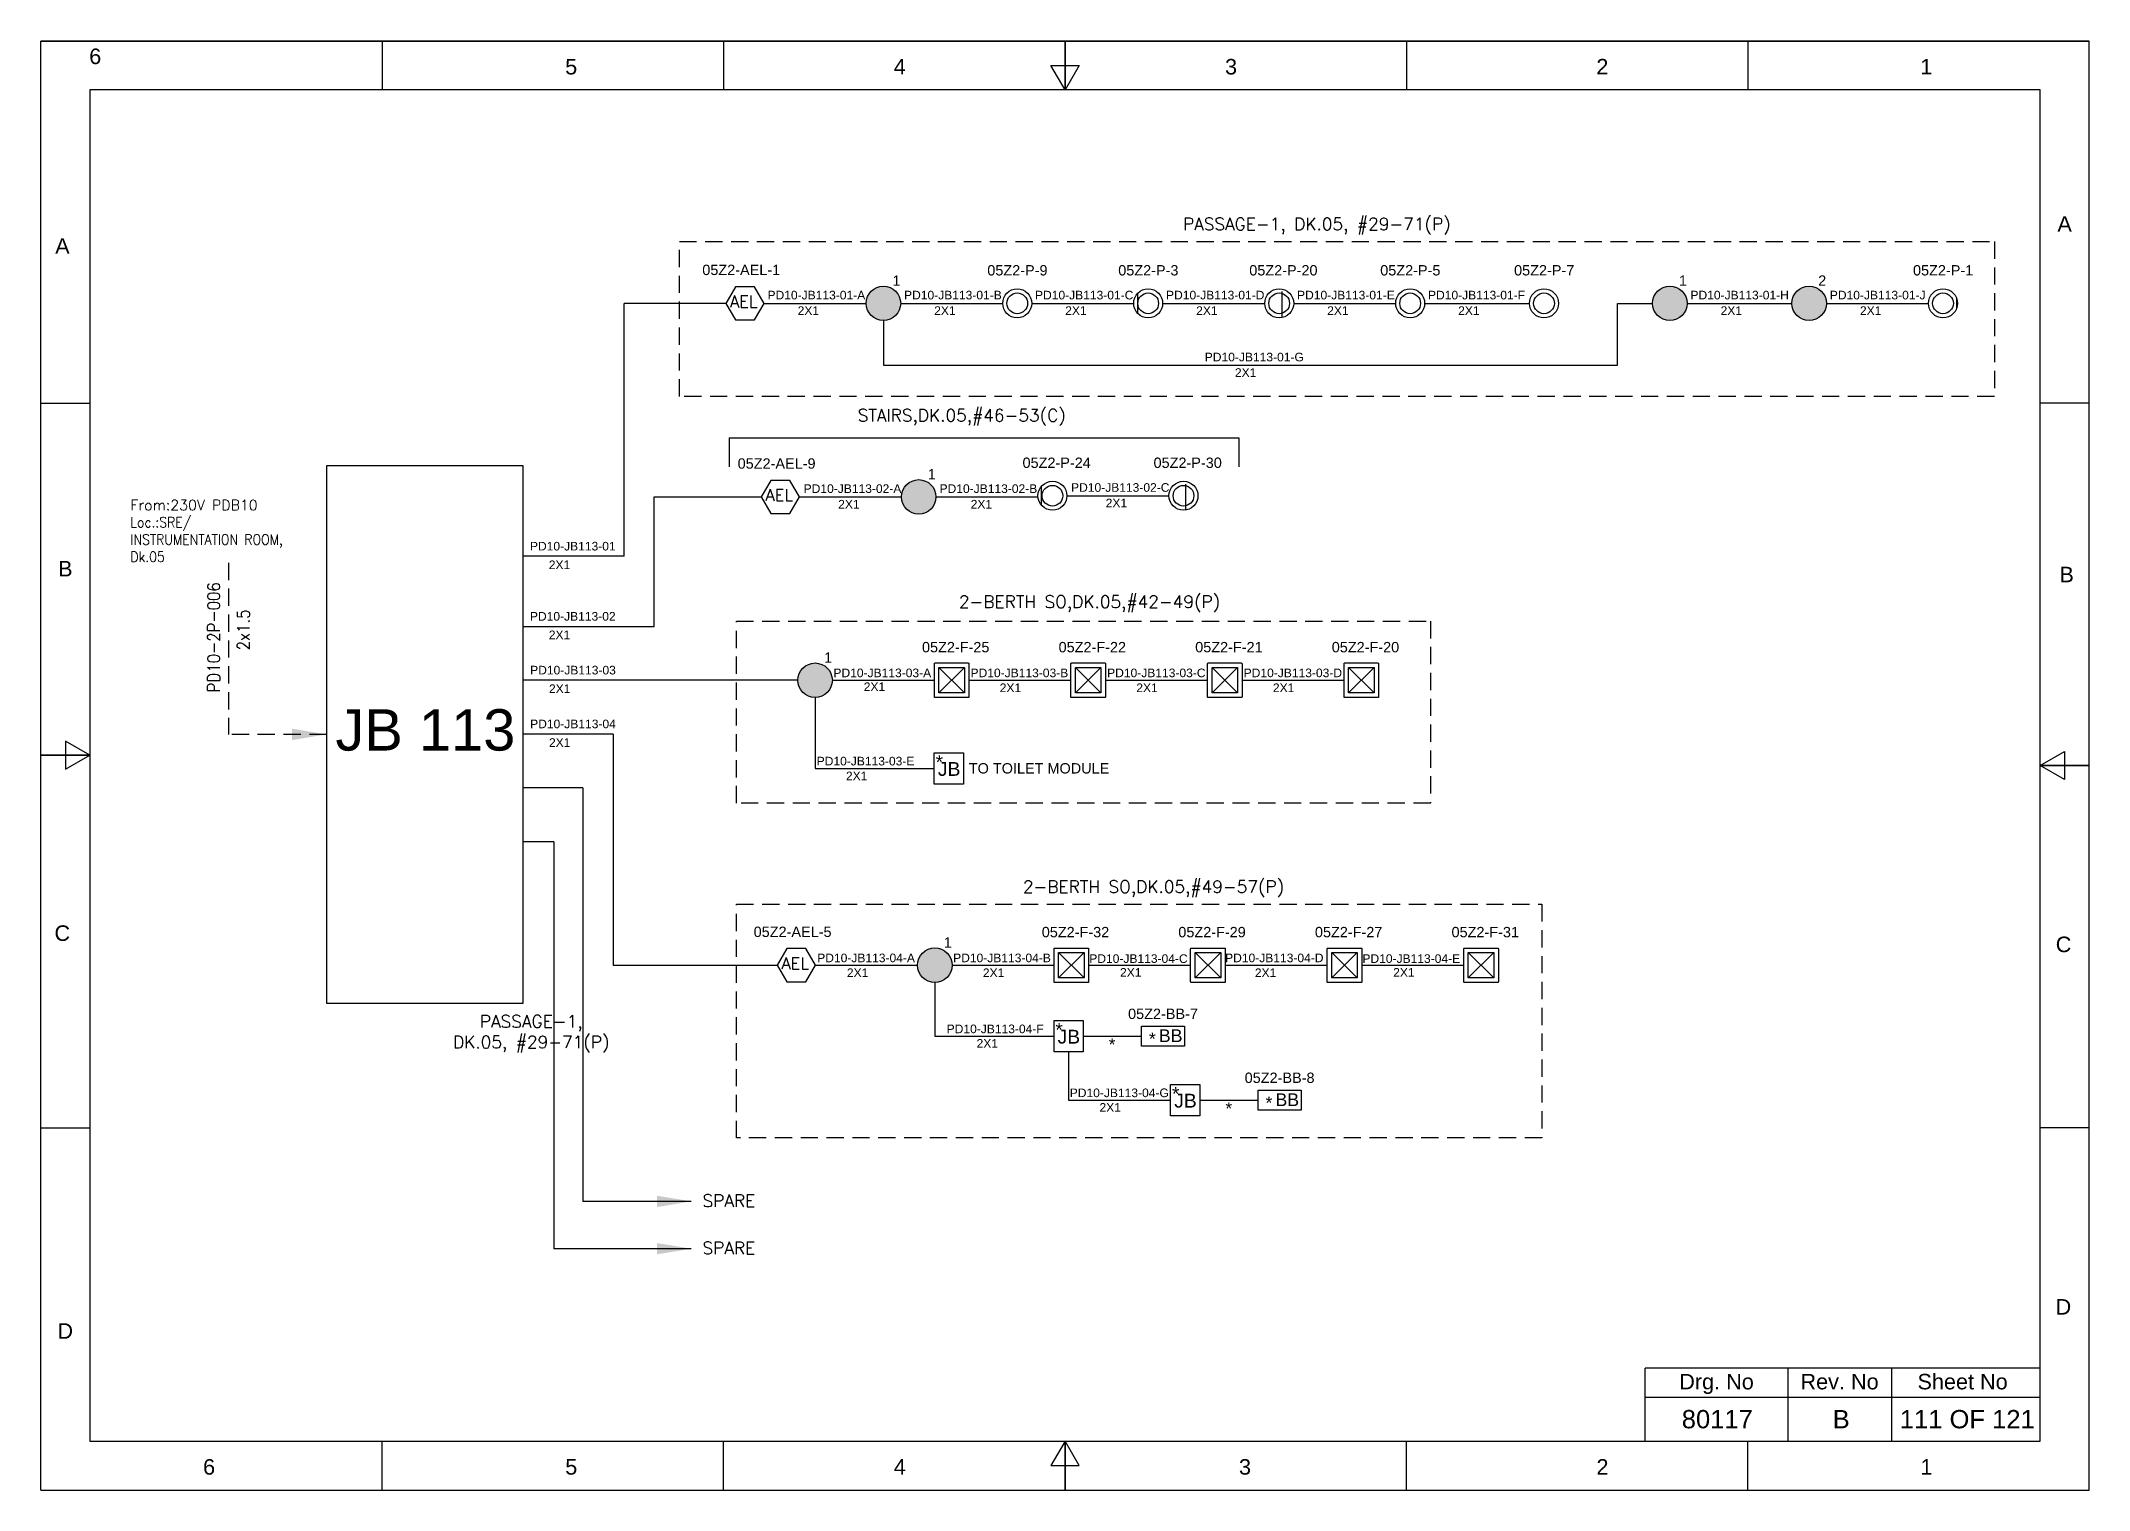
# Model space of a CAD drawing. Header units: inches. Extents: x -3311 to 1429, y -713 to 2436.
# Drawn here: x -1660.8 to -1363.8, y -713.5 to -503.4 of the extents above; entities that cross this region are included whole.
import ezdxf
from ezdxf.enums import TextEntityAlignment as Align

# ---------------------------------------------------------------- set-up
doc = ezdxf.new("R2010")
doc.units = ezdxf.units.IN
doc.linetypes.add('HIDDEN', pattern=[0.375, 0.25, -0.125])
doc.linetypes.add('SOLID', pattern=[0])
for name, color, linetype in [('BB', 7, 'Continuous'), ('Fmount', 7, 'Continuous'), ('LINE', 3, 'SOLID')]:
    doc.layers.add(name, color=color, linetype=linetype)
doc.styles.add('_NORMAL', font='arial.ttf')
doc.styles.add('ROMAN S', font='romans.shx')
doc.styles.add('ROMANS', font='simplex.shx', dxfattribs={"width": 0.88})
doc.styles.get("Standard").update_dxf_attribs({"font": 'arial.ttf'})
doc.dimstyles.get("Standard").update_dxf_attribs({"dimtxt": 0.18, "dimasz": 0.18, "dimexe": 0.18, "dimexo": 0.0625, "dimgap": 0.09, "dimtad": 0, "dimtih": 1, "dimtoh": 1, "dimdec": 4, "dimzin": 0, "dimdsep": 46, "dimtxsty": 'Standard', "dimcen": 0.09, "dimadec": 0, "dimazin": 0, "dimtfac": 1, "dimtdec": 4, "dimtofl": 0, "dimtmove": 0, "dimatfit": 3, "dimfxl": 1, "dimtolj": 1, "dimtzin": 0, "dimarcsym": 0})
pattern_1 = [(0, (0, 0), (0, 6.985), [5.08, -1.905]), (90, (0, 0), (-6.985, 4e-16), [5.08, -1.905])]

msp = doc.modelspace()

# ---------------------------------------------------------------- texts
at = {"color": 7}
for s, height, p in [('PD10-JB113-01-A', 1.25, (-1555.47, -540.89)), ('PD10-JB113-01-B', 1.25, (-1535.67, -540.89)), ('PD10-JB113-01-C', 1.25, (-1516.68, -540.89)), ('PD10-JB113-01-D', 1.25, (-1497.68, -540.89, -0.03)), ('PD10-JB113-01-E', 1.25, (-1478.68, -540.89, -0.05)), ('PD10-JB113-01-F', 1.25, (-1459.69, -540.89, -0.08)), ('PD10-JB113-01-H', 1.25, (-1421.63, -540.89)), ('PD10-JB113-01-J', 1.25, (-1401.42, -540.89)), ('2X1', 1.25, (-1551.1, -543.14)), ('2X1', 1.25, (-1531.3, -543.14)), ('2X1', 1.25, (-1512.3, -543.14)), ('2X1', 1.25, (-1493.31, -543.14, -0.03)), ('2X1', 1.25, (-1474.31, -543.14, -0.05)), ('2X1', 1.25, (-1455.32, -543.14, -0.08)), ('2X1', 1.25, (-1417.26, -543.14)), ('2X1', 1.25, (-1397.05, -543.14)), ('PD10-JB113-01-G', 1.25, (-1492.06, -549.87)), ('2X1', 1.25, (-1487.69, -552.12)), ('PD10-JB113-02-A', 1.25, (-1550.23, -568.95)), ('2X1', 1.25, (-1545.22, -571.21)), ('PD10-JB113-02-B', 1.25, (-1530.52, -568.95)), ('2X1', 1.25, (-1526.01, -571.21)), ('PD10-JB113-02-C', 1.25, (-1511.45, -568.78)), ('2X1', 1.25, (-1506.43, -571.03)), ('PD10-JB113-01', 1.25, (-1589.92, -577.29)), ('2X1', 1.25, (-1587.19, -579.99)), ('PD10-JB113-02', 1.25, (-1589.92, -587.46)), ('2X1', 1.25, (-1587.19, -590.15)), ('PD10-JB113-03', 1.25, (-1589.89, -595.26)), ('2X1', 1.25, (-1587.16, -597.95)), ('PD10-JB113-03-A', 1.25, (-1545.91, -595.66, 0.03)), ('2X1', 1.25, (-1541.52, -597.66)), ('PD10-JB113-03-B', 1.25, (-1526.03, -595.66, 0.03)), ('2X1', 1.25, (-1521.8, -597.82, -0.03)), ('PD10-JB113-03-C', 1.25, (-1506.22, -595.66, 0.03)), ('2X1', 1.25, (-1501.99, -597.82, -0.03)), ('PD10-JB113-03-D', 1.25, (-1486.42, -595.66, 0.03)), ('2X1', 1.25, (-1482.18, -597.82, -0.03)), ('PD10-JB113-04', 1.25, (-1589.89, -603.06)), ('2X1', 1.25, (-1587.16, -605.76)), ('PD10-JB113-03-E', 1.25, (-1548.34, -608.45, 0.03)), ('TO TOILET MODULE', 1.5, (-1526.28, -609.62, 0.03)), ('2X1', 1.25, (-1544.1, -610.6, -0.03)), ('PD10-JB113-04-A', 1.25, (-1548.26, -636.98, 0.08)), ('2X1', 1.25, (-1543.96, -639.13, 0.03)), ('PD10-JB113-04-B', 1.25, (-1528.55, -636.98, 0.08)), ('2X1', 1.25, (-1524.24, -639.13, 0.03)), ('PD10-JB113-04-C', 1.25, (-1508.81, -637.08, 0.08)), ('2X1', 1.25, (-1504.35, -639.08, 0.05)), ('PD10-JB113-04-D', 1.25, (-1489.11, -636.98, 0.08)), ('2X1', 1.25, (-1484.8, -639.13, 0.03)), ('PD10-JB113-04-E', 1.25, (-1469.2, -637.08, 0.08)), ('2X1', 1.25, (-1464.74, -639.08, 0.05)), ('PD10-JB113-04-F', 1.25, (-1529.49, -647.27, 0.08)), ('2X1', 1.25, (-1525.15, -649.37, 0.03)), ('*', 1.8, (-1505.99, -649.8, 0.05)), ('PD10-JB113-04-G', 1.25, (-1511.64, -656.54, 0.08)), ('2X1', 1.25, (-1507.33, -658.65, 0.03)), ('*', 1.8, (-1489.07, -659.08, 0.05))]:
    msp.add_text(s, height=height, dxfattribs=at).set_placement(p)
at = {"color": 7, "lineweight": 30}
msp.add_text('JB 113 ', height=6, dxfattribs=at).set_placement((-1603.92, -603.3), align=Align.MIDDLE_CENTER)
at = {"color": 7}
for s, height, p in [('Drg. No', 2.246, (-1417.85, -697.78)), ('Rev. No', 2.246, (-1400.01, -697.78)), ('Sheet No', 2.246, (-1382.17, -697.78)), ('80117', 2.653, (-1417.74, -703.22)), ('B', 2.65, (-1399.77, -703.22)), ('111 OF 121', 2.653, (-1381.49, -703.22))]:
    msp.add_text(s, height=height, dxfattribs=at).set_placement(p, align=Align.MIDDLE_CENTER)
at = {"insert": (-1495.22, -529.06, 0.03), "char_height": 1.8, "width": 80.3537, "attachment_point": 1, "style": '_NORMAL'}
msp.add_mtext('{\\Fromans|c0;\\C2;PASSAGE-1, DK.05, #29-71(P)}', dxfattribs=at)
at = {"color": 7, "char_height": 1.8, "attachment_point": 1, "style": '_NORMAL'}
for s, insert, width in [('{\\Fromans|c0;\\C2;STAIRS,DK.05,#46-53(C)}', (-1542.39, -556.79, 0.22), 128.8823), ('{\\Fromans|c0;\\C2;2-BERTH SO,DK.05,#42-49(P)}', (-1527.72, -583.82, 0.22), 128.8823), ('{\\Fromans|c0;\\C2;2-BERTH SO,DK.05,#49-57(P)}', (-1518.44, -625.13, 0.27), 128.8823), ('{\\Fromans|c0;\\C2;SPARE}', (-1564.9, -670.66), 8.1658), ('{\\Fromans|c0;\\C2;SPARE}', (-1564.9, -677.51), 8.1658)]:
    msp.add_mtext(s, dxfattribs=dict(at, insert=insert, width=width))
at = {"color": 7, "insert": (-1647.86, -569.95), "char_height": 1.5, "width": 36.8884, "attachment_point": 1}
msp.add_mtext('{\\Fromans|c0;\\C2;From:230V PDB10 \\P\\Fsimplex|c0;\\W0.88;Loc.:SRE/\\PINSTRUMENTATION ROOM,      \\PDk.05}', dxfattribs=at)
at = {"color": 7, "insert": (-1636.67, -597.85), "char_height": 1.8, "width": 17.1296, "attachment_point": 1, "rotation": 90, "style": '_NORMAL'}
msp.add_mtext('{\\Fromans|c0;\\W0.88;PD10-2P-006}', dxfattribs=at)
at = {"color": 7, "insert": (-1632.37, -591.75), "char_height": 1.8, "attachment_point": 1, "rotation": 90, "style": '_NORMAL'}
msp.add_mtext('{\\Fsimplex|c0;\\W0.88;2x1.5}', dxfattribs=at)
at = {"color": 7, "insert": (-1601.08, -644.66), "char_height": 1.8, "attachment_point": 1, "style": '_NORMAL'}
msp.add_mtext('\\pxqc;{\\Fromans|c0;\\C2;PASSAGE-1, \\PDK.05, #29-71(P)}', dxfattribs=at)

# ---------------------------------------------------------------- blocks, each defined once
blk = doc.blocks.new('FIXED_KEY_SWITCH')
h = blk.add_hatch(color=1)
h.dxf.hatch_style = 1
edge = h.paths.add_edge_path()
edge.add_arc((848.13, 1737.46), 2.5, 0, 360)
at = {"color": 1}
blk.add_circle((848.13, 1737.46), 2.5, dxfattribs=at)
at = {"color": 7, "insert": (849.44, 1741.5), "char_height": 1.5, "attachment_point": 1, "style": '_NORMAL'}
blk.add_mtext_dynamic_manual_height_columns('1', width=1.5, gutter_width=7.5, heights=[0], dxfattribs=at)
blk = doc.blocks.new('SWT')
blk.add_blockref('FIXED_KEY_SWITCH', (0, 0))
blk.add_attdef('TAG_NO', (844.55, 1741.11), '', height=1.5)
blk = doc.blocks.new('1')
h = blk.add_hatch()
h.set_pattern_fill('ANGLE', color=6)
h.set_pattern_definition(pattern_1)
h.paths.add_polyline_path([(303.23, 2044.43, 1), (306.22, 2044.43, 1)], flags=0)
h.paths.add_polyline_path([(302.63, 2044.43, 1), (306.83, 2044.43, 1)])
h.paths.add_polyline_path([(306.22, 2044.43, -1), (303.23, 2044.43, -1)], flags=16)
h = blk.add_hatch()
h.set_pattern_fill('ANGLE', color=6)
h.set_pattern_definition(pattern_1)
h.paths.add_polyline_path([(303.23, 2044.43, 1), (306.22, 2044.43, 1)])
at = {"color": 6}
for radius in [2.1, 1.5]:
    blk.add_circle((304.73, 2044.43), radius, dxfattribs=at)
blk = doc.blocks.new('LED PENDENT LIGHT 15W')
blk.add_blockref('1', (0, 0))
blk.add_attdef('TAG_NO', (301.63, 2048.1), '', height=1.5)
blk = doc.blocks.new('AEL')
at = {"color": 4}
blk.add_lwpolyline([(989.98, -190.09), (992.75, -190.09), (994.14, -187.69), (992.75, -185.28), (989.98, -185.28), (988.59, -187.69)], close=True, dxfattribs=at)
at = {"color": 4, "style": 'ROMANS'}
blk.add_text('AEL', height=1.725, dxfattribs=at).set_placement((989.2, -188.27))
blk = doc.blocks.new('AEL_L')
blk.add_blockref('AEL', (0, 0))
blk.add_attdef('TAG_NO', (986.55, -183.59), '', height=1.5)
blk = doc.blocks.new('LED FLUSH MOUNT')
for p, q in [((114818, 79432), (114604, 79219)), ((114604, 79432), (114818, 79219))]:
    blk.add_line(p, q)
blk.add_lwpolyline([(114572, 79470), (114850, 79470, -0.414214), (114856, 79464), (114856, 79186, -0.414214), (114850, 79180), (114572, 79180, -0.414214), (114566, 79186), (114566, 79464, -0.414214)], format="xyb", close=True)
blk.add_lwpolyline([(114604, 79432), (114818, 79432), (114818, 79219), (114604, 79219)], close=True)
blk = doc.blocks.new('LED Flush Mounted Light 22W')
blk.add_blockref('LED FLUSH MOUNT', (0, 0))
at = {"style": 'ROMANS', "width": 0.7}
blk.add_attdef('TAG_NO.:', (113905, 79579), '', height=250, dxfattribs=at)
blk = doc.blocks.new('fr')
at = {"color": 7, "linetype": 'Continuous'}
for p, q in [((33763.99, 4500.4), (33466.99, 4500.4)), ((33466.99, 4500.4), (33763.99, 4500.4)), ((33466.99, 4290.33), (33466.99, 4500.4)), ((33516.49, 4500.4), (33516.49, 4493.33)), ((33565.99, 4500.4), (33565.99, 4493.33)), ((33615.49, 4500.4), (33615.49, 4493.33)), ((33615.49, 4493.33), (33615.49, 4500.4)), ((33615.49, 4500.4), (33615.49, 4493.33)), ((33664.99, 4500.4), (33664.99, 4493.33)), ((33714.49, 4500.4), (33714.49, 4493.33)), ((33763.99, 4290.33), (33763.99, 4500.4)), ((33763.99, 4290.33), (33763.99, 4500.4)), ((33615.49, 4493.33), (33613.45, 4496.87)), ((33613.45, 4496.87), (33617.53, 4496.87)), ((33617.53, 4496.87), (33615.49, 4493.33)), ((33756.92, 4493.33), (33474.06, 4493.33)), ((33474.06, 4493.33), (33474.06, 4297.41)), ((33756.92, 4297.41), (33756.92, 4493.33)), ((33466.99, 4447.89), (33474.06, 4447.89)), ((33763.99, 4447.89), (33756.92, 4447.89)), ((33474.06, 4396.87), (33470.53, 4398.91)), ((33470.53, 4398.91), (33470.53, 4394.83)), ((33466.99, 4396.87), (33474.06, 4396.87)), ((33474.06, 4396.87), (33466.99, 4396.87)), ((33466.99, 4396.87), (33474.06, 4396.87)), ((33470.53, 4394.83), (33474.06, 4396.87)), ((33756.92, 4395.37), (33760.45, 4397.41)), ((33760.45, 4397.41), (33760.45, 4393.33)), ((33763.99, 4395.37), (33756.92, 4395.37)), ((33760.45, 4393.33), (33756.92, 4395.37)), ((33756.92, 4395.37), (33763.99, 4395.37)), ((33763.99, 4395.37), (33756.92, 4395.37)), ((33466.99, 4342.85), (33474.06, 4342.85)), ((33763.99, 4342.85), (33756.92, 4342.85)), ((33474.06, 4297.41), (33756.92, 4297.41)), ((33516.49, 4290.33), (33516.49, 4297.41)), ((33565.99, 4290.33), (33565.99, 4297.41)), ((33615.49, 4297.41), (33613.45, 4293.87)), ((33615.49, 4290.33), (33615.49, 4297.41)), ((33617.53, 4293.87), (33615.49, 4297.41)), ((33615.49, 4297.41), (33615.49, 4290.33)), ((33615.49, 4290.33), (33615.49, 4297.41)), ((33664.99, 4290.33), (33664.99, 4297.41)), ((33714.49, 4290.33), (33714.49, 4297.41)), ((33613.45, 4293.87), (33617.53, 4293.87)), ((33466.99, 4290.33), (33763.99, 4290.33)), ((33466.99, 4290.33), (33763.99, 4290.33))]:
    blk.add_line(p, q, dxfattribs=at)
at = {"color": 7, "style": '_NORMAL'}
for s, p in [('6', (33474.86, 4498.18)), ('5', (33543.88, 4496.68)), ('4', (33591.52, 4496.68)), ('3', (33639.57, 4496.68)), ('2', (33693.41, 4496.68)), ('1', (33740.39, 4496.68)), ('A', (33760.45, 4473.88)), ('A', (33470.1, 4470.68)), ('B', (33470.52, 4423.9)), ('B', (33760.74, 4423.06)), ('C', (33470.08, 4371.07)), ('C', (33760.29, 4369.44)), ('D', (33760.27, 4316.89)), ('D', (33470.51, 4313.39)), ('6', (33491.37, 4293.69)), ('5', (33543.89, 4293.69)), ('4', (33591.53, 4293.69)), ('3', (33641.59, 4293.69)), ('2', (33693.43, 4293.69)), ('1', (33740.41, 4293.69))]:
    blk.add_text(s, height=2.25, dxfattribs=at).set_placement(p, align=Align.MIDDLE_CENTER)
blk = doc.blocks.new('JB')
blk.add_lwpolyline([(1661.35, 1973.02), (1665.59, 1973.02), (1665.59, 1968.5), (1661.35, 1968.5)], close=True)
at = {"color": 7}
for s, p in [('*', (1661.54, 1970.68)), ('JB', (1661.87, 1969.69))]:
    blk.add_text(s, height=2, dxfattribs=at).set_placement(p)
blk = doc.blocks.new('JB_FOR_BUNKLIGHT')
blk.add_blockref('JB', (0, 0))
blk.add_attdef('TAG_NO:', (1659.46, 1975.19), '', height=1.5)
blk = doc.blocks.new('bunk_light')
blk.add_lwpolyline([(17773, 202986), (18112, 202986), (18112, 202830), (17773, 202830)], close=True)
at = {"char_height": 100, "attachment_point": 1}
for s, insert in [('*', (17831, 202937)), ('BB', (17909, 202962))]:
    blk.add_mtext_dynamic_manual_height_columns(s, width=182.6, gutter_width=7.5, heights=[0], dxfattribs=dict(at, insert=insert))
blk = doc.blocks.new('LED_BUNK _LIGHT')
at = {"xscale": 0.8, "yscale": 0.8, "zscale": 0.8}
blk.add_blockref('bunk_light', (4436, 38936), dxfattribs=at)
at = {"style": 'ROMAN S', "width": 0.7}
blk.add_attdef('TAG_NO:', text='', height=250, dxfattribs=at).set_placement((18767, 201415), align=Align.CENTER)
blk = doc.blocks.new('RHS_SWITCH')
h = blk.add_hatch(color=1)
h.dxf.hatch_style = 1
edge = h.paths.add_edge_path()
edge.add_arc((2068.03, 3653.6), 2, 0, 360)
at = {"color": 1}
blk.add_circle((2068.03, 3653.6), 2, dxfattribs=at)
at = {"color": 7, "insert": (2069.08, 3656.84), "char_height": 1.2, "attachment_point": 1, "style": '_NORMAL'}
blk.add_mtext_dynamic_manual_height_columns('2', width=1.5, gutter_width=7.5, heights=[0], dxfattribs=at)

# ---------------------------------------------------------------- linework, layer by layer
for p, q in [((-1561.51, -541.46), (-1576.26, -541.46)), ((-1561.04, -560.96, -0.05), (-1487.1, -560.96, -0.05)), ((-1551.08, -596.1), (-1590.9, -596.1)), ((-1548.58, -598.6), (-1548.58, -608.89)), ((-1577.84, -603.9), (-1590.9, -603.9)), ((-1582.27, -611.7), (-1590.9, -611.7)), ((-1582.27, -611.7), (-1582.27, -671.65)), ((-1586.48, -619.51), (-1590.9, -619.51)), ((-1586.48, -619.51), (-1586.48, -678.51)), ((-1531.21, -639.92, 0.05), (-1531.21, -647.7, 0.05)), ((-1511.8, -649.96, 0.05), (-1511.8, -656.98, 0.05)), ((-1509.69, -647.7, 0.05), (-1501.25, -647.7, 0.05)), ((-1492.78, -656.98, 0.05), (-1484.33, -656.98, 0.05))]:
    msp.add_line(p, q)
at = {"color": 7, "linetype": 'Continuous'}
for p, q in [((-1370.9, -695.83), (-1428.22, -695.83)), ((-1428.22, -706.42), (-1428.22, -695.83)), ((-1407.45, -706.42), (-1407.45, -695.83)), ((-1392.43, -706.42), (-1392.43, -695.83)), ((-1428.22, -700.01), (-1370.9, -700.01))]:
    msp.add_line(p, q, dxfattribs=at)
at = {"linetype": 'HIDDEN', "ltscale": 10}
for points, elevation in [([(-1568.25, -532.49), (-1377.55, -532.49), (-1377.55, -554.96), (-1568.25, -554.96)], 0.03), ([(-1559.98, -587.53), (-1459.31, -587.53), (-1459.31, -613.93), (-1559.98, -613.93)], -0.05), ([(-1559.98, -628.58), (-1443.16, -628.58), (-1443.16, -662.46), (-1559.98, -662.46)], -0.05)]:
    msp.add_lwpolyline(points, close=True, dxfattribs=dict(at, elevation=elevation))
msp.add_lwpolyline([(-1633.62, -579.07), (-1633.62, -603.95)], dxfattribs=at)
at = {"layer": 'LINE', "color": 7}
for p, q in [((-1576.26, -578.13), (-1576.26, -541.46)), ((-1571.91, -588.3), (-1571.91, -569.53)), ((-1577.84, -603.9), (-1577.84, -637.42))]:
    msp.add_line(p, q, dxfattribs=at)
at = {"layer": 'LINE', "color": 0}
for p, q in [((-1555.96, -541.46), (-1541.16, -541.46)), ((-1536.16, -541.46), (-1521.37, -541.46)), ((-1517.17, -541.46), (-1502.37, -541.46)), ((-1498.17, -541.46, -0.03), (-1483.38, -541.46, -0.03)), ((-1479.18, -541.46, -0.05), (-1464.38, -541.46, -0.05)), ((-1460.18, -541.46, -0.08), (-1444.97, -541.46, -0.08)), ((-1432.22, -550.44), (-1432.22, -541.46)), ((-1432.22, -541.46), (-1427.12, -541.46)), ((-1422.12, -541.46), (-1406.91, -541.46)), ((-1401.91, -541.46), (-1387.12, -541.46)), ((-1538.66, -543.96), (-1538.66, -550.44)), ((-1538.66, -550.44), (-1432.22, -550.44)), ((-1561.04, -560.96, -0.05), (-1561.04, -565.15, -0.05)), ((-1487.1, -560.96, -0.05), (-1487.1, -565.15, -0.05)), ((-1619.41, -565), (-1619.41, -642.9)), ((-1590.9, -565), (-1619.41, -565)), ((-1590.9, -642.9), (-1590.9, -565)), ((-1571.91, -569.53), (-1556.39, -569.53)), ((-1550.83, -569.53), (-1536.04, -569.53)), ((-1531.04, -569.53), (-1516.24, -569.53)), ((-1512.05, -569.35), (-1497.25, -569.35)), ((-1576.26, -578.13), (-1590.9, -578.13)), ((-1590.9, -588.3), (-1571.91, -588.3)), ((-1546.08, -596.1), (-1531.28, -596.1)), ((-1526.27, -596.1), (-1511.47, -596.1)), ((-1506.46, -596.1), (-1491.67, -596.1)), ((-1486.66, -596.1), (-1471.86, -596.1)), ((-1548.58, -608.89), (-1531.28, -608.89)), ((-1577.84, -637.42, 0.05), (-1554.06, -637.42, 0.05)), ((-1548.51, -637.42, 0.05), (-1533.71, -637.42, 0.05)), ((-1528.71, -637.42, 0.05), (-1513.92, -637.42, 0.05)), ((-1508.91, -637.42, 0.05), (-1494.11, -637.42, 0.05)), ((-1489.1, -637.42, 0.05), (-1474.3, -637.42, 0.05)), ((-1469.29, -637.42, 0.05), (-1454.5, -637.42, 0.05)), ((-1619.41, -642.9), (-1590.9, -642.9)), ((-1531.21, -647.7, 0.05), (-1513.92, -647.7, 0.05)), ((-1511.8, -656.98, 0.05), (-1497.01, -656.98, 0.05))]:
    msp.add_line(p, q, dxfattribs=at)

# ---------------------------------------------------------------- block references
for name, p in [('fr', (-35127.82, -5003.83)), ('SWT', (-2386.79, -2278.92)), ('SWT', (-2272.75, -2278.92)), ('SWT', (-2381.67, -2306.98)), ('SWT', (-2396.7, -2333.56)), ('JB_FOR_BUNKLIGHT', (-3192.63, -2579.65)), ('SWT', (-2379.34, -2374.87, 0.05)), ('JB_FOR_BUNKLIGHT', (-3175.27, -2618.46, 0.05)), ('JB_FOR_BUNKLIGHT', (-3158.36, -2627.74, 0.05))]:
    msp.add_blockref(name, p)
ref = msp.add_blockref('AEL_L', (-2550.1, -353.77))
ref.add_attrib('TAG_NO', '05Z2-AEL-1', (-1564.93, -537.36), dxfattribs={"color": 4, "height": 1.5})
ref = msp.add_blockref('LED PENDENT LIGHT 15W', (-1823.99, -2585.89))
ref.add_attrib('TAG_NO', '05Z2-P-9', (-1523.6, -537.42), dxfattribs={"height": 1.5})
ref = msp.add_blockref('LED PENDENT LIGHT 15W', (-1805, -2585.89, -0.03))
ref.add_attrib('TAG_NO', '05Z2-P-3', (-1504.61, -537.42, -0.03), dxfattribs={"height": 1.5})
ref = msp.add_blockref('LED PENDENT LIGHT 15W', (-1786, -2585.89, -0.05))
ref.add_attrib('TAG_NO', '05Z2-P-20', (-1485.61, -537.42, -0.05), dxfattribs={"height": 1.5})
ref = msp.add_blockref('LED PENDENT LIGHT 15W', (-1767.01, -2585.89, -0.08))
ref.add_attrib('TAG_NO', '05Z2-P-5', (-1466.62, -537.42, -0.08), dxfattribs={"height": 1.5})
ref = msp.add_blockref('LED PENDENT LIGHT 15W', (-1747.6, -2585.89, -0.11))
ref.add_attrib('TAG_NO', '05Z2-P-7', (-1447.21, -537.42, -0.11), dxfattribs={"height": 1.5})
ref = msp.add_blockref('LED PENDENT LIGHT 15W', (-1689.74, -2585.89))
ref.add_attrib('TAG_NO', '05Z2-P-1', (-1389.36, -537.42), dxfattribs={"height": 1.5})
ref = msp.add_blockref('AEL_L', (-2544.97, -381.84))
ref.add_attrib('TAG_NO', '05Z2-AEL-9', (-1559.8, -565.43), dxfattribs={"color": 4, "height": 1.5})
ref = msp.add_blockref('LED PENDENT LIGHT 15W', (-1818.88, -2613.78))
ref.add_attrib('TAG_NO', '05Z2-P-24', (-1518.49, -565.32), dxfattribs={"height": 1.5})
ref = msp.add_blockref('LED PENDENT LIGHT 15W', (-1799.88, -2613.78, -0.03))
ref.add_attrib('TAG_NO', '05Z2-P-30', (-1499.49, -565.32, -0.03), dxfattribs={"height": 1.5})
ref = msp.add_blockref('AEL_L', (-2542.65, -449.73, 0.05))
ref.add_attrib('TAG_NO', '05Z2-AEL-5', (-1557.48, -633.32, 0.05), dxfattribs={"color": 4, "height": 1.5})
at = {"layer": 'BB'}
ref = msp.add_blockref('LED_BUNK _LIGHT', (-1931.03, -5284.79, 0.05), dxfattribs=dict(at, xscale=0.02304, yscale=0.02304, zscale=0.02304))
ref.add_attrib('TAG_NO:', '05Z2-BB-7', dxfattribs={"layer": '0', "height": 1.5}).set_placement((-1498.12, -645.66, 0.05), align=Align.BOTTOM_CENTER)
ref = msp.add_blockref('LED_BUNK _LIGHT', (-1914.12, -5294.07, 0.05), dxfattribs=dict(at, xscale=0.02304, yscale=0.02304, zscale=0.02304))
ref.add_attrib('TAG_NO:', '05Z2-BB-8', dxfattribs={"layer": '0', "height": 1.5}).set_placement((-1481.21, -654.93, 0.05), align=Align.BOTTOM_CENTER)
at = {"layer": 'Fmount'}
ref = msp.add_blockref('LED Flush Mounted Light 22W', (-3510.98, -1966.84), dxfattribs=dict(at, xscale=0.01728, yscale=0.01728, zscale=0.01728))
ref.add_attrib('TAG_NO.:', '05Z2-F-25', dxfattribs={"layer": '0', "height": 1.5}).set_placement((-1533.07, -592.5), align=Align.BOTTOM_LEFT)
ref = msp.add_blockref('LED Flush Mounted Light 22W', (-3491.17, -1966.84), dxfattribs=dict(at, xscale=0.01728, yscale=0.01728, zscale=0.01728))
ref.add_attrib('TAG_NO.:', '05Z2-F-22', dxfattribs={"layer": '0', "height": 1.5}).set_placement((-1513.26, -592.5), align=Align.BOTTOM_LEFT)
ref = msp.add_blockref('LED Flush Mounted Light 22W', (-3471.37, -1966.84), dxfattribs=dict(at, xscale=0.01728, yscale=0.01728, zscale=0.01728))
ref.add_attrib('TAG_NO.:', '05Z2-F-21', dxfattribs={"layer": '0', "height": 1.5}).set_placement((-1493.45, -592.5), align=Align.BOTTOM_LEFT)
ref = msp.add_blockref('LED Flush Mounted Light 22W', (-3451.56, -1966.84), dxfattribs=dict(at, xscale=0.01728, yscale=0.01728, zscale=0.01728))
ref.add_attrib('TAG_NO.:', '05Z2-F-20', dxfattribs={"layer": '0', "height": 1.5}).set_placement((-1473.65, -592.5), align=Align.BOTTOM_LEFT)
ref = msp.add_blockref('LED Flush Mounted Light 22W', (-3493.62, -2008.16, 0.05), dxfattribs=dict(at, xscale=0.01728, yscale=0.01728, zscale=0.01728))
ref.add_attrib('TAG_NO.:', '05Z2-F-32', dxfattribs={"layer": '0', "height": 1.5}).set_placement((-1515.7, -633.81, 0.05), align=Align.BOTTOM_LEFT)
ref = msp.add_blockref('LED Flush Mounted Light 22W', (-3473.81, -2008.16, 0.05), dxfattribs=dict(at, xscale=0.01728, yscale=0.01728, zscale=0.01728))
ref.add_attrib('TAG_NO.:', '05Z2-F-29', dxfattribs={"layer": '0', "height": 1.5}).set_placement((-1495.9, -633.81, 0.05), align=Align.BOTTOM_LEFT)
ref = msp.add_blockref('LED Flush Mounted Light 22W', (-3454, -2008.16, 0.05), dxfattribs=dict(at, xscale=0.01728, yscale=0.01728, zscale=0.01728))
ref.add_attrib('TAG_NO.:', '05Z2-F-27', dxfattribs={"layer": '0', "height": 1.5}).set_placement((-1476.09, -633.81, 0.05), align=Align.BOTTOM_LEFT)
ref = msp.add_blockref('LED Flush Mounted Light 22W', (-3434.2, -2008.16, 0.05), dxfattribs=dict(at, xscale=0.01728, yscale=0.01728, zscale=0.01728))
ref.add_attrib('TAG_NO.:', '05Z2-F-31', dxfattribs={"layer": '0', "height": 1.5}).set_placement((-1456.28, -633.81, 0.05), align=Align.BOTTOM_LEFT)
at = {"layer": 'LINE', "color": 7, "xscale": 1.25, "yscale": 1.25, "zscale": 1.25}
msp.add_blockref('RHS_SWITCH', (-3989.46, -5108.46), dxfattribs=at)

msp.set_redraw_order([(e.dxf.handle, doc.entitydb.next_handle()) for e in msp.query("TEXT MTEXT ATTDEF DIMENSION ARC_DIMENSION")])  # texts and dimensions are drawn at this point

# ---------------------------------------------------------------- leaders
at = {"linetype": 'HIDDEN', "ltscale": 10}
msp.add_leader([(-1619.41, -603.95), (-1633.62, -603.95)], dimstyle='Standard', override={"dimasz": 5, "dimarcsym": 1}, dxfattribs=at)
for points in [[(-1566.52, -671.65), (-1582.27, -671.65)], [(-1566.52, -678.51), (-1586.48, -678.51)]]:
    msp.add_leader(points, dimstyle='Standard', override={"dimasz": 5, "dimarcsym": 1})

doc.saveas('drawing.dxf')
